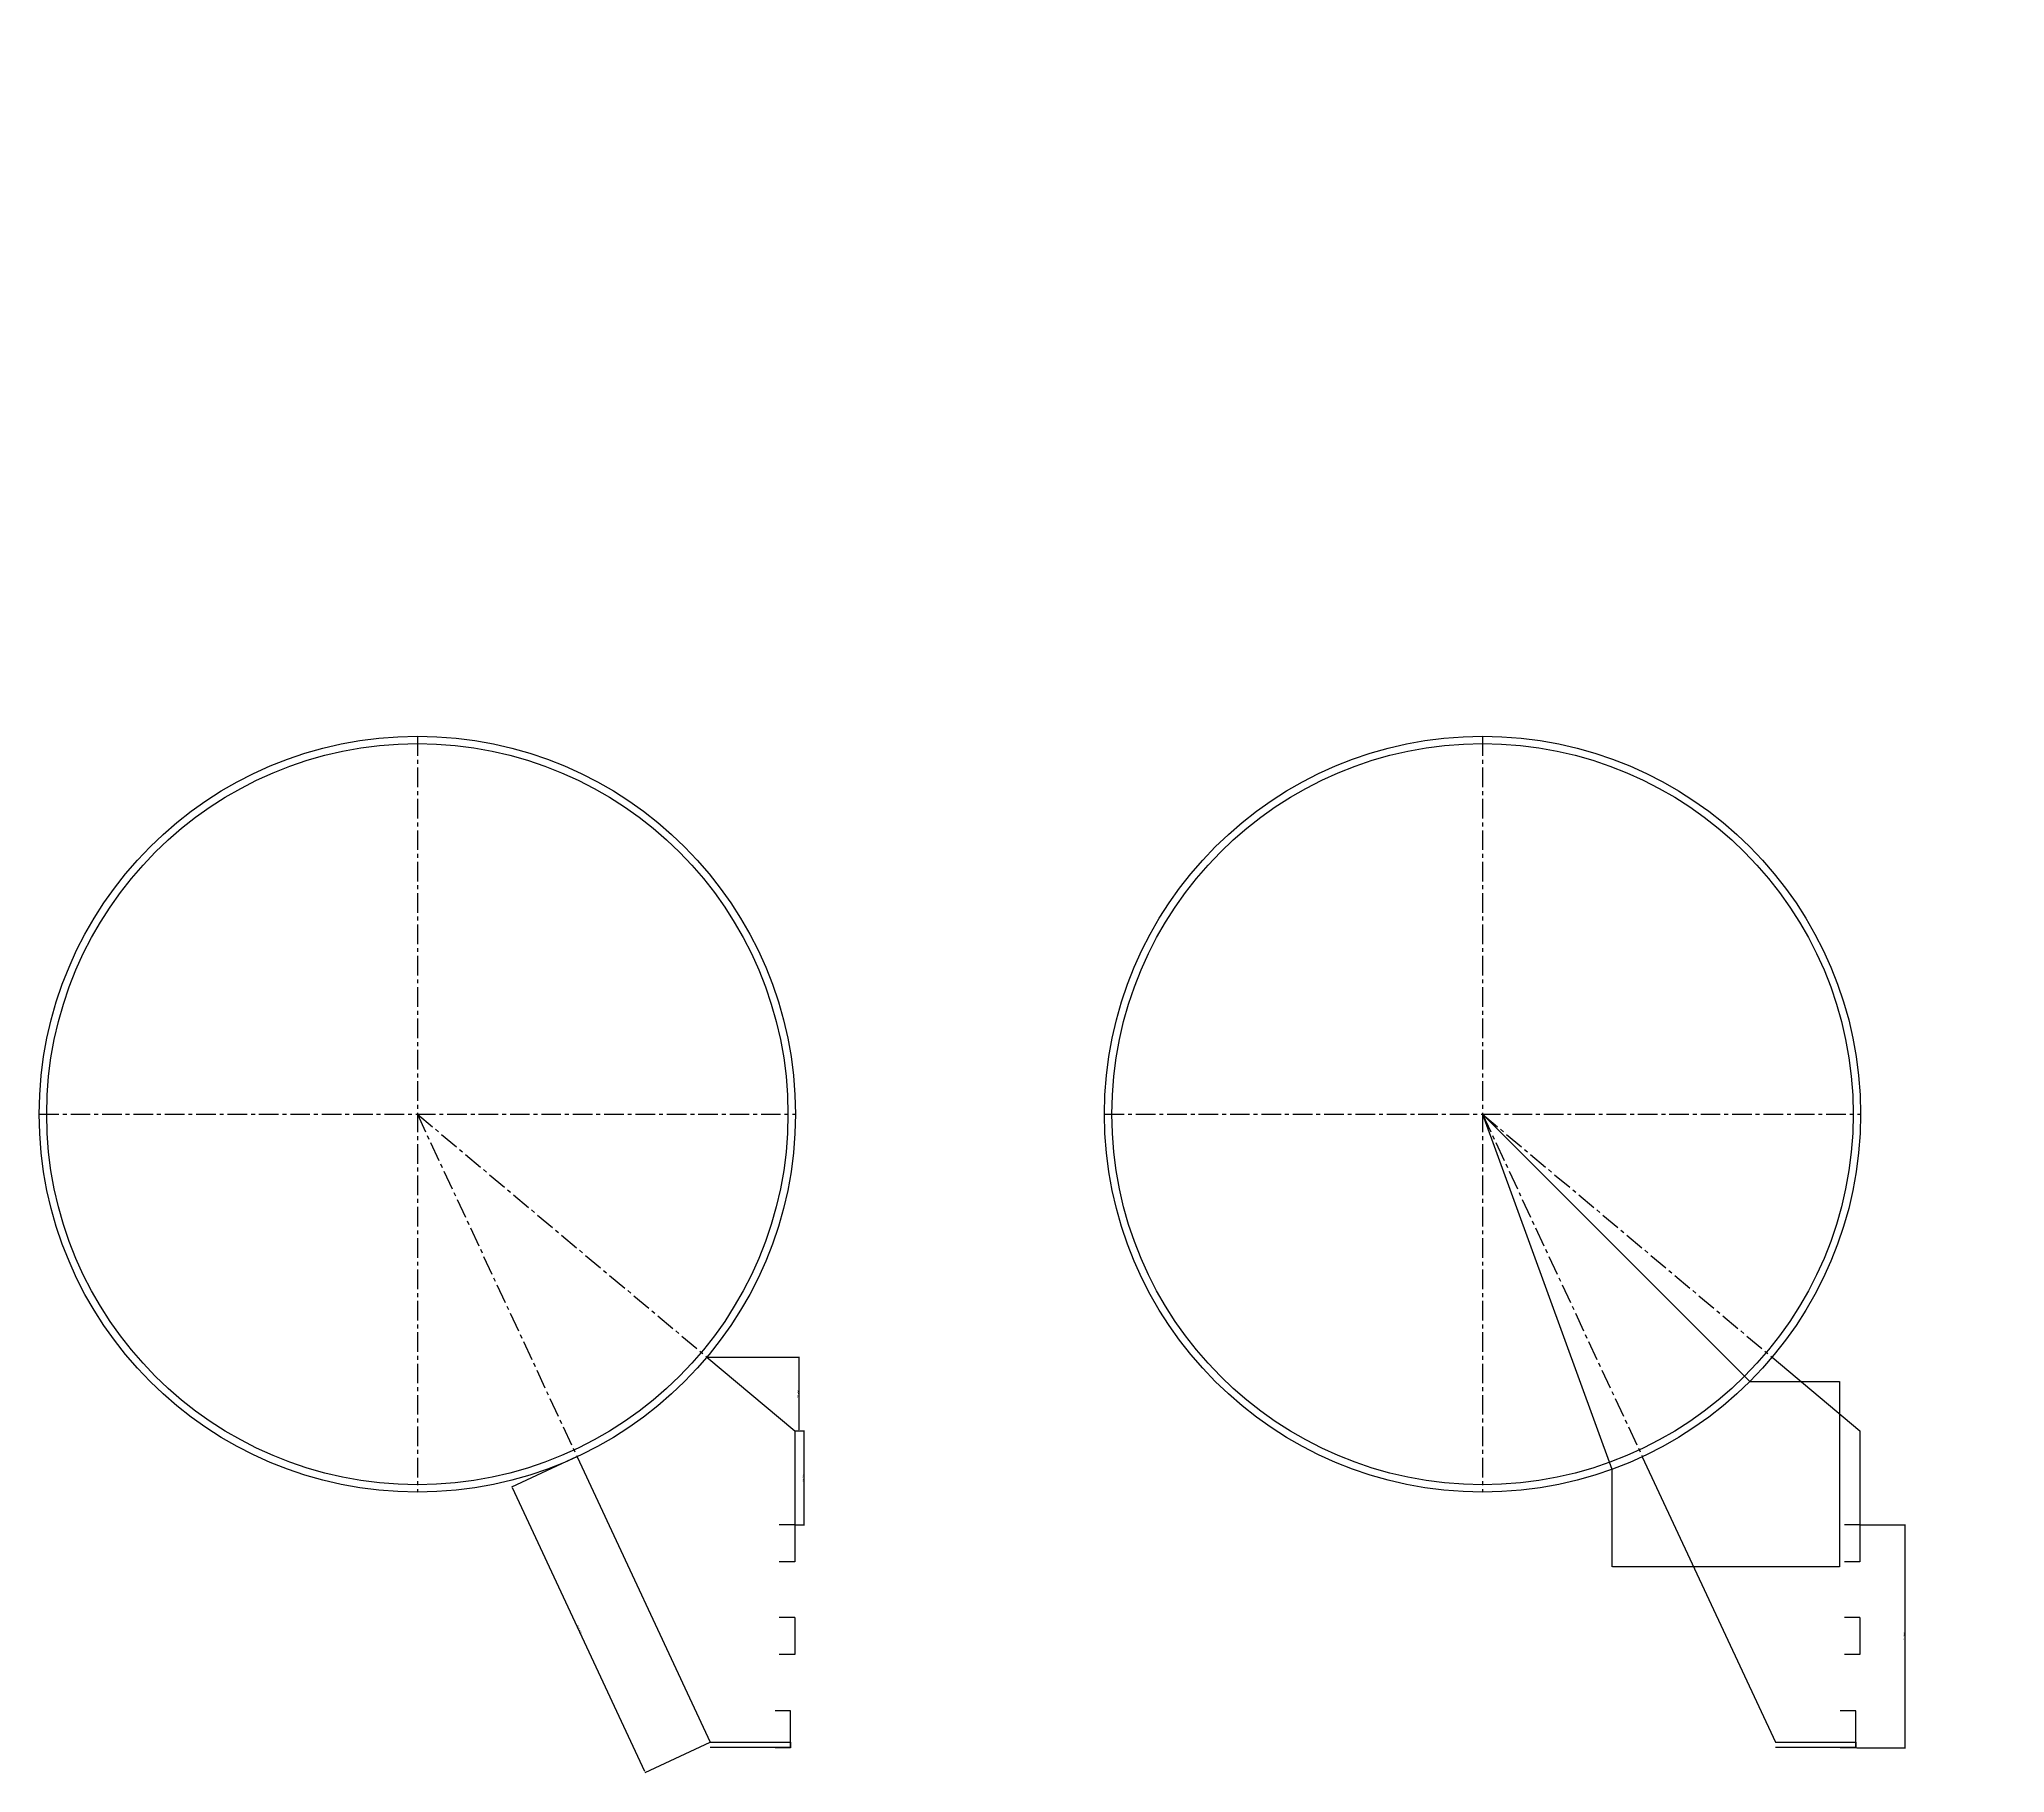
# Model space of a CAD drawing. Extents: x -95531 to 19990, y -17330 to 843.
# Drawn here: x -43389 to -37026, y -5170 to 444 of the extents above; entities that cross this region are included whole.
import ezdxf

# ---------------------------------------------------------------- set-up
doc = ezdxf.new("R2010")
doc.units = 0
doc.linetypes.add('CENTERX2', pattern=[101.6, 63.5, -12.7, 12.7, -12.7])
doc.layers.get('0').update_dxf_attribs({"linetype": 'CONTINUOUS'})
doc.layers.get('DEFPOINTS').update_dxf_attribs({"linetype": 'CONTINUOUS'})
for name, color, linetype in [('LAYER1', 1, 'CONTINUOUS'), ('LAYER2', 2, 'CONTINUOUS'), ('LAYER3', 5, 'CONTINUOUS'), ('LAYER6', 7, 'CENTERX2')]:
    doc.layers.add(name, color=color, linetype=linetype)
doc.styles.get("Standard").update_dxf_attribs({"font": 'SimSun.ttf', "height": 4})
doc.dimstyles.new('STANDARD$0', dxfattribs={"dimtxt": 5, "dimasz": 3, "dimexe": 2, "dimexo": 2, "dimgap": 0.5, "dimtad": 1, "dimdec": 4, "dimzin": 0, "dimdsep": 46, "dimtxsty": 'Standard', "dimcen": 2, "dimadec": 0, "dimazin": 0, "dimtfac": 1, "dimtdec": 4, "dimtofl": 0, "dimtmove": 0, "dimatfit": 3, "dimfxl": 1, "dimtolj": 1, "dimtzin": 0, "dimarcsym": 0})

# ---------------------------------------------------------------- blocks, each defined once
blk = doc.blocks.new('*D547')
at = {"color": 0, "linetype": 'ByBlock'}
for p, q in [((-37492.5, -4367.4), (-37346.4, -4367.4)), ((-37348.4, -5086.7), (-37348.4, -4370.4)), ((-37506, -5089.7), (-37346.4, -5089.7))]:
    blk.add_line(p, q, dxfattribs=at)
for points in [[(-37348.9, -4370.4), (-37347.9, -4370.4), (-37348.4, -4367.4)], [(-37348.9, -5086.7), (-37347.9, -5086.7), (-37348.4, -5089.7)]]:
    blk.add_solid(points, dxfattribs=at)
at = {"layer": 'DEFPOINTS', "color": 0, "linetype": 'ByBlock'}
for p in [(-37494.5, -4367.4), (-37348.4, -4367.4), (-37508, -5089.7)]:
    blk.add_point(p, dxfattribs=at)
at = {"color": 0, "linetype": 'ByBlock', "insert": (-37350.9, -4728.5), "char_height": 4, "attachment_point": 5, "rotation": 90}
blk.add_mtext('\\A1;722.2584', dxfattribs=at)
blk = doc.blocks.new('*D538')
at = {"color": 0, "linetype": 'ByBlock'}
for p, q in [((-40941.3, -4062.4), (-40911.2, -4062.4)), ((-40913.2, -4364.4), (-40913.2, -4065.4)), ((-40941.3, -4367.4), (-40911.2, -4367.4))]:
    blk.add_line(p, q, dxfattribs=at)
for points in [[(-40913.7, -4065.4), (-40912.7, -4065.4), (-40913.2, -4062.4)], [(-40913.7, -4364.4), (-40912.7, -4364.4), (-40913.2, -4367.4)]]:
    blk.add_solid(points, dxfattribs=at)
at = {"layer": 'DEFPOINTS', "color": 0, "linetype": 'ByBlock'}
for p in [(-40943.3, -4062.4), (-40913.2, -4062.4), (-40943.3, -4367.4)]:
    blk.add_point(p, dxfattribs=at)
at = {"color": 0, "linetype": 'ByBlock', "insert": (-40915.7, -4214.9), "char_height": 4, "attachment_point": 5, "rotation": 90}
blk.add_mtext('\\A1;305.0000', dxfattribs=at)
blk = doc.blocks.new('*D539')
at = {"color": 0, "linetype": 'ByBlock'}
for p, q in [((-41225.5, -3823.9), (-40928.2, -3823.9)), ((-40930.2, -3826.9), (-40930.2, -4059.4)), ((-40941.3, -4062.4), (-40928.2, -4062.4))]:
    blk.add_line(p, q, dxfattribs=at)
for points in [[(-40930.7, -3826.9), (-40929.7, -3826.9), (-40930.2, -3823.9)], [(-40930.7, -4059.4), (-40929.7, -4059.4), (-40930.2, -4062.4)]]:
    blk.add_solid(points, dxfattribs=at)
at = {"layer": 'DEFPOINTS', "color": 0, "linetype": 'ByBlock'}
for p in [(-41227.5, -3823.9), (-40943.3, -4062.4), (-40930.2, -4062.4)]:
    blk.add_point(p, dxfattribs=at)
at = {"color": 0, "linetype": 'ByBlock', "insert": (-40932.7, -3943.2), "char_height": 4, "attachment_point": 5, "rotation": 90}
blk.add_mtext('\\A1;238.4742', dxfattribs=at)
blk = doc.blocks.new('*D540')
at = {"color": 0, "linetype": 'ByBlock'}
for p, q in [((-41649.6, -4147.3), (-41860, -4245.4)), ((-41428.4, -5166.3), (-41856.9, -4247.3)), ((-41218.6, -5071.7), (-41428.9, -5169.8))]:
    blk.add_line(p, q, dxfattribs=at)
for points in [[(-41856.4, -4247.1), (-41857.4, -4247.5), (-41858.2, -4244.5)], [(-41427.9, -5166.1), (-41428.8, -5166.5), (-41427.1, -5169)]]:
    blk.add_solid(points, dxfattribs=at)
at = {"layer": 'DEFPOINTS', "color": 0, "linetype": 'ByBlock'}
for p in [(-41647.8, -4146.5), (-41858.2, -4244.5), (-41216.8, -5070.9)]:
    blk.add_point(p, dxfattribs=at)
at = {"color": 0, "linetype": 'ByBlock', "insert": (-41640.4, -4705.7), "char_height": 4, "attachment_point": 5, "rotation": 295}
blk.add_mtext('\\A1;1020.0000', dxfattribs=at)

msp = doc.modelspace()

# ---------------------------------------------------------------- linework, layer by layer
at = {"layer": 'LAYER1'}
for p, q in [((-40943.27216, -4367.39278), (-40993.27216, -4367.39278)), ((-40943.27216, -4367.39278), (-40943.27216, -4487.39278)), ((-37494.49305, -4367.39278), (-37544.49305, -4367.39278)), ((-37494.49305, -4367.39278), (-37494.49305, -4487.39278)), ((-40943.27216, -4487.39278), (-40993.27216, -4487.39278)), ((-37494.49305, -4487.39278), (-37544.49305, -4487.39278)), ((-40943.27216, -4667.39278), (-40993.27216, -4667.39278)), ((-40943.27216, -4667.39278), (-40943.27216, -4787.39278)), ((-37494.49305, -4667.39278), (-37544.49305, -4667.39278)), ((-37494.49305, -4667.39278), (-37494.49305, -4787.39278)), ((-40943.27216, -4787.39278), (-40993.27216, -4787.39278)), ((-37494.49305, -4787.39278), (-37544.49305, -4787.39278)), ((-40956.75767, -4969.65121), (-41006.75767, -4969.65121)), ((-40956.75767, -5089.65121), (-40956.75767, -4969.65121)), ((-37507.97856, -4969.65121), (-37557.97856, -4969.65121)), ((-37507.97856, -5089.65121), (-37507.97856, -4969.65121)), ((-40956.75767, -5089.65121), (-41006.75767, -5089.65121)), ((-40956.75767, -5070.90121), (-40956.75767, -5087.65121)), ((-40956.75767, -5087.65121), (-40956.75767, -5089.65121)), ((-37507.97856, -5089.65121), (-37557.97856, -5089.65121)), ((-37507.97856, -5070.90121), (-37507.97856, -5087.65121)), ((-37507.97856, -5087.65121), (-37507.97856, -5089.65121))]:
    msp.add_line(p, q, dxfattribs=at)
for centre, radius in [((-42165.11305, -3037.14654), 1224), ((-42165.11305, -3037.14654), 1200), ((-38716.33394, -3037.14654), 1224), ((-38716.33394, -3037.14654), 1200)]:
    msp.add_circle(centre, radius, dxfattribs=at)
at = {"layer": 'LAYER2'}
for p, q in [((-41227.47465, -3823.91857), (-40943.27216, -4062.39278)), ((-37778.69554, -3823.91857), (-37494.49305, -4062.39278)), ((-40943.27216, -4062.39278), (-40943.27216, -4367.39278)), ((-37494.49305, -4062.39278), (-37494.49305, -4367.39278)), ((-41647.8283, -4146.46727), (-41216.75767, -5070.90121)), ((-38199.04919, -4146.46727), (-37767.97856, -5070.90121)), ((-41216.75767, -5070.90121), (-40956.75767, -5070.90121)), ((-41216.75767, -5087.65121), (-40956.75767, -5087.65121)), ((-37767.97856, -5070.90121), (-37507.97856, -5070.90121)), ((-37767.97856, -5087.65121), (-37507.97856, -5087.65121))]:
    msp.add_line(p, q, dxfattribs=at)
at = {"layer": 'LAYER3'}
for p, q in [((-38716.33394, -3037.14654), (-37850.83524, -3902.64524)), ((-38716.33394, -3037.14654), (-38297.70128, -4187.33031)), ((-37850.83524, -3902.64524), (-37560.83524, -3902.64524)), ((-37560.83524, -3902.64524), (-37560.83524, -4502.64524)), ((-38297.70128, -4187.33031), (-38297.70128, -4502.64524)), ((-37560.83524, -4502.64524), (-38295.83524, -4502.64524))]:
    msp.add_line(p, q, dxfattribs=at)
at = {"layer": 'LAYER6'}
for p, q in [((-42165.11305, -1813.14654), (-42165.11305, -4261.14654)), ((-38716.33394, -1813.14654), (-38716.33394, -4261.14654)), ((-43389.11305, -3037.14654), (-40941.11305, -3037.14654)), ((-42165.11305, -3037.14654), (-41647.8283, -4146.46727)), ((-42165.11305, -3037.14654), (-41227.47465, -3823.91857)), ((-39940.33394, -3037.14654), (-37492.33394, -3037.14654)), ((-38716.33394, -3037.14654), (-37778.69554, -3823.91857)), ((-38716.33394, -3037.14654), (-38199.04919, -4146.46727))]:
    msp.add_line(p, q, dxfattribs=at)

# ---------------------------------------------------------------- texts
at = {"layer": 'LAYER3', "insert": (-37025.72143, 443.99668), "char_height": 4, "attachment_point": 4}
msp.add_mtext('\\A1;', dxfattribs=at)

# ---------------------------------------------------------------- dimensions: what is measured, and where the dimension line sits
at = {"layer": 'LAYER2'}
for base, p1, p2, picture, middle in [((-40930.22783, -4062.39278), (-41227.47465, -3823.91857), (-40943.27216, -4062.39278), '*D539', (-40932.72783, -3943.15568)), ((-40913.19921, -4062.39278), (-40943.27216, -4367.39278), (-40943.27216, -4062.39278), '*D538', (-40915.69921, -4214.89278)), ((-37348.43073, -4367.39278), (-37507.97856, -5089.65121), (-37494.49305, -4367.39278), '*D547', (-37350.93073, -4728.522))]:
    dim = msp.add_linear_dim(base=base, p1=p1, p2=p2, angle=90, dimstyle='STANDARD$0', dxfattribs=at)
    dim.commit()
    dim.dimension.update_dxf_attribs({"geometry": picture, "text_midpoint": middle})
dim = msp.add_aligned_dim(p1=(-41216.75767, -5070.90121), p2=(-41647.8283, -4146.46727), distance=232.08172, dimstyle='STANDARD$0', dxfattribs=at)
dim.commit()
dim.dimension.update_dxf_attribs({"geometry": '*D540', "text_midpoint": (-41640.36468, -4705.70967)})

doc.saveas('drawing.dxf')
